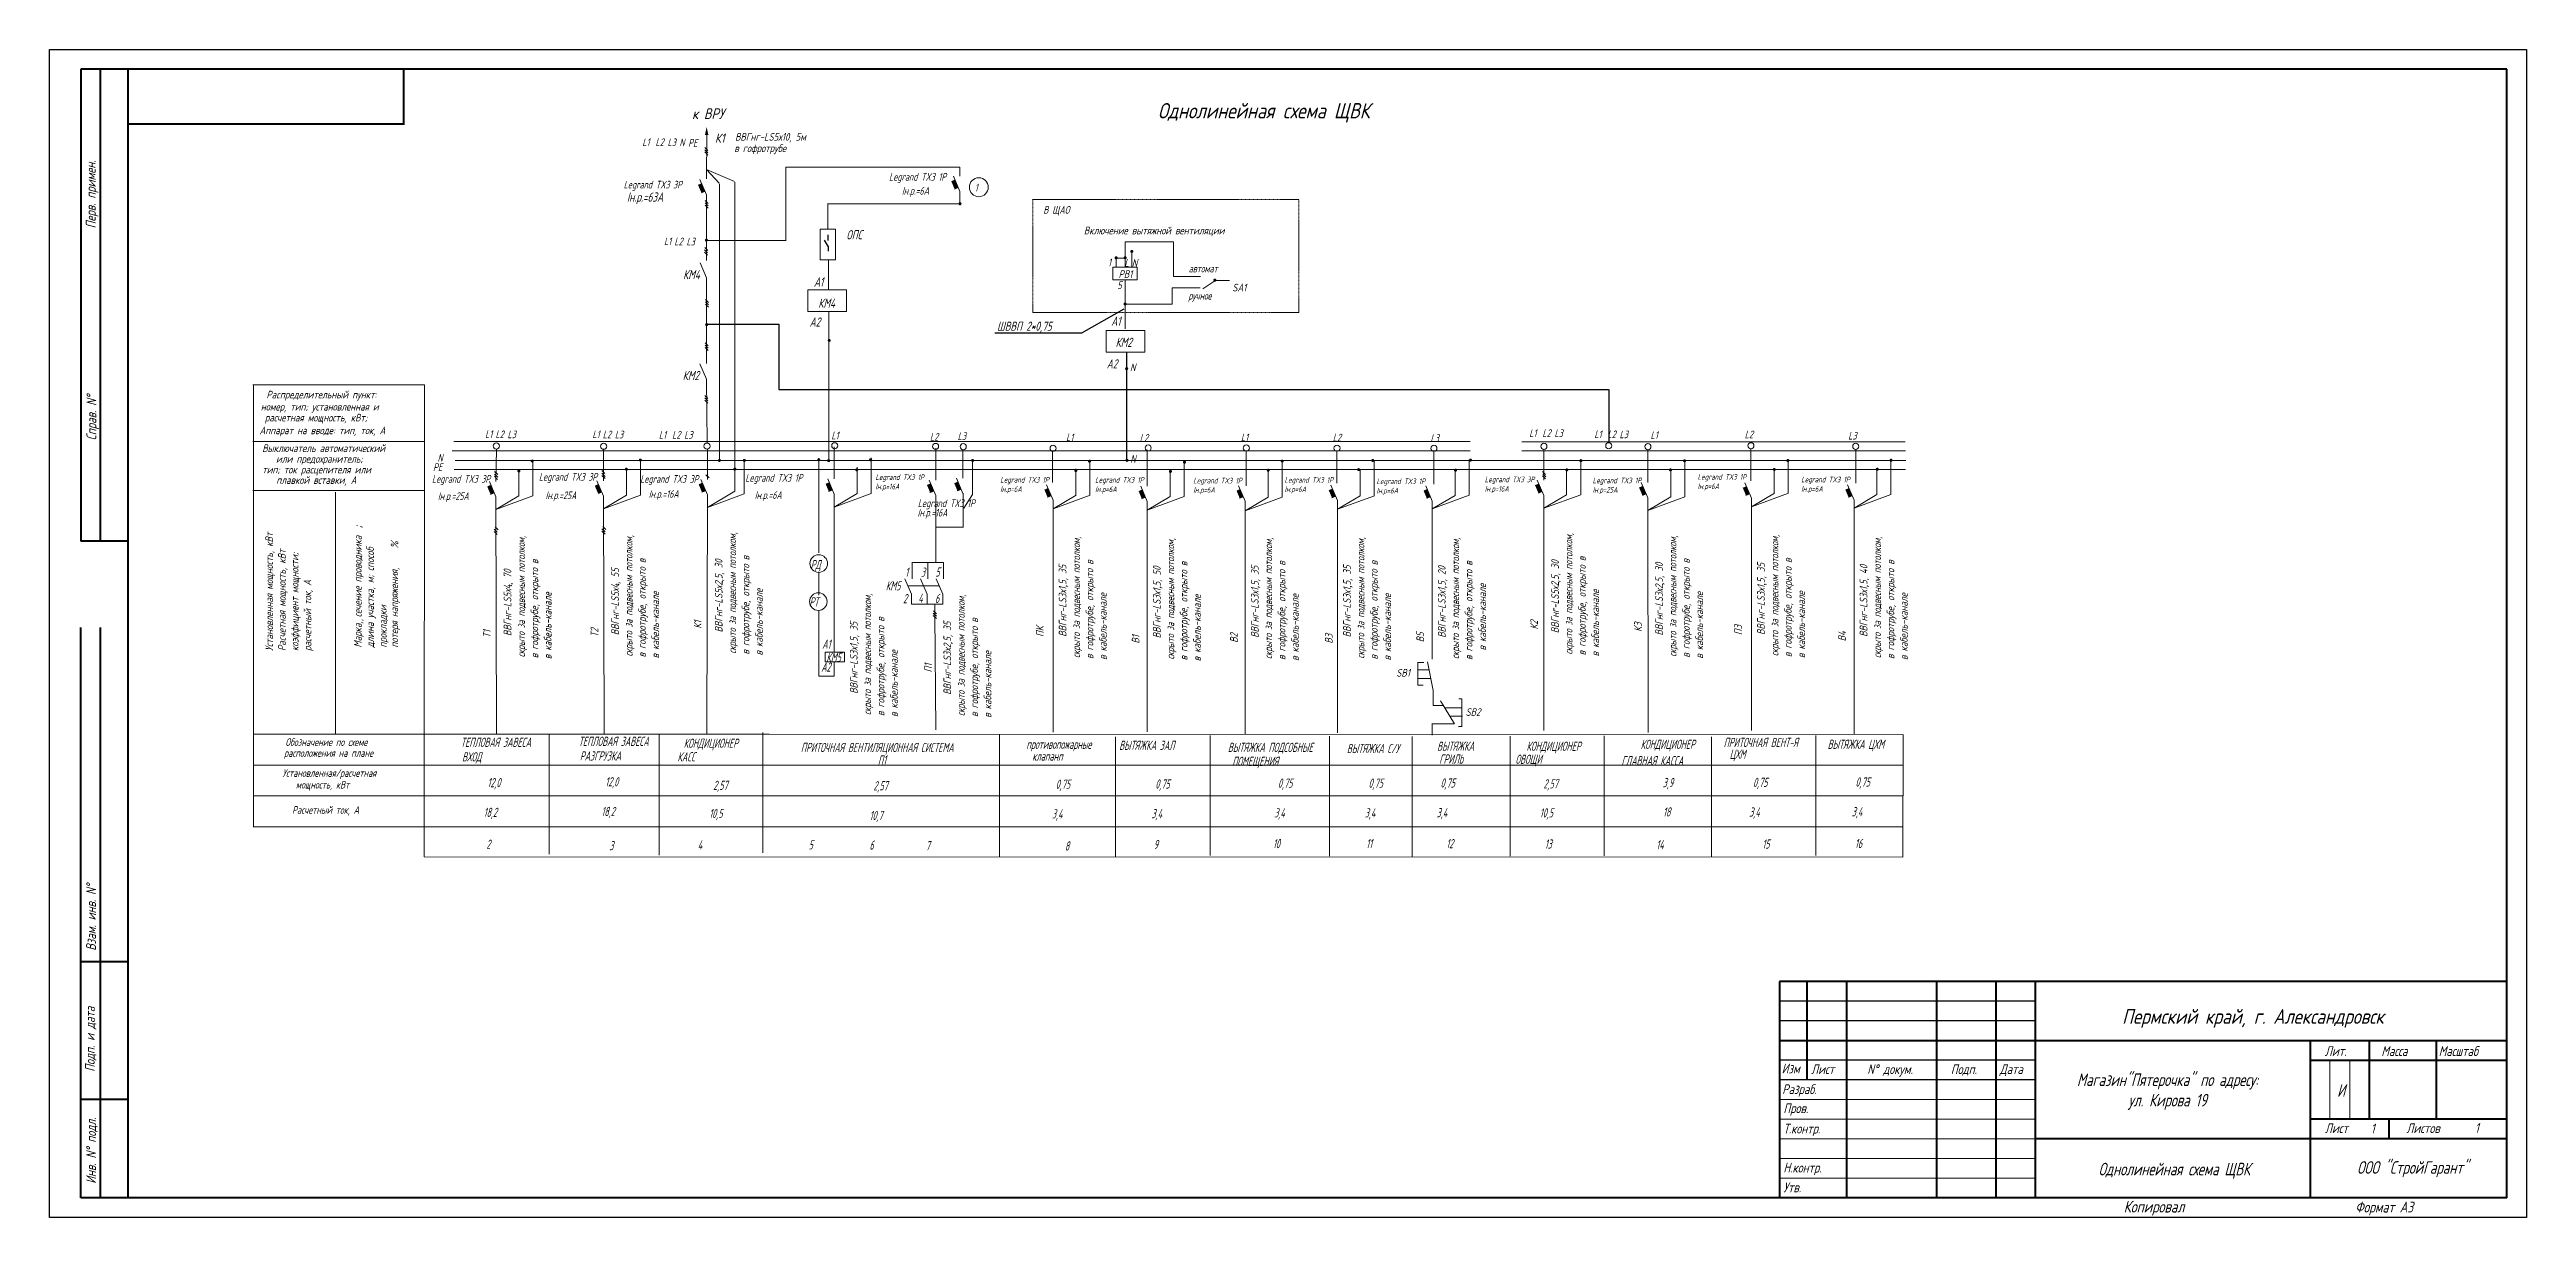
# Model space of a CAD drawing. Header units: millimetres. Extents: x 750 to 1911925374007, y 500 to 46276.
# Drawn here: x 90495 to 134707, y 510 to 21350 of the extents above; entities that cross this region are included whole.
import ezdxf
from ezdxf.enums import TextEntityAlignment as Align

# ---------------------------------------------------------------- set-up
doc = ezdxf.new("R2010")
doc.units = ezdxf.units.MM
doc.linetypes.add('HIDDEN2', pattern=[4.7625, 3.175, -1.5875])
for name, color, linetype in [('1', 7, 'Continuous'), ('KONTUR', 7, 'Continuous'), ('ST', 7, 'Continuous'), ('вова', 7, 'Continuous'), ('Проводки', 1, 'Continuous'), ('Электропроводки', 1, 'Continuous')]:
    doc.layers.add(name, color=color, linetype=linetype)
for name, color, linetype, lineweight in [('_Стены-существующие', 7, 'Continuous', 30), ('Основная', 7, 'Continuous', 40), ('Стены', 7, 'Continuous', 35), ('текст', 250, 'Continuous', 20), ('тонкая', 7, 'Continuous', 20)]:
    doc.layers.add(name, color=color, linetype=linetype, lineweight=lineweight)
doc.layers.add('SHTAMP_Ном_пера__98', color=7, linetype='Continuous', lineweight=25, true_color=0x1f1f1f)
doc.styles.add('ROMANS', font='romans.shx', dxfattribs={"width": 0.7, "oblique": 15, "height": 1})
doc.styles.add('стиль1', font='romans.shx', dxfattribs={"width": 0.75, "oblique": 15, "height": 3.5})

msp = doc.modelspace()

# ---------------------------------------------------------------- texts
at = {"color": 0, "lineweight": 20, "style": 'ROMANS', "oblique": 15}
for s, height, width, p in [('L1', 136.7, 0.7, (101075, 19629)), ('L2', 136.7, 0.7, (101310, 19629)), ('L3', 136.7, 0.7, (101525, 19626)), ('N', 137, 0.7, (101737, 19624)), ('РЕ', 136.7, 0.7, (101893, 19618)), ('L1', 136.7, 0.7, (101462, 17860)), ('L2', 136.7, 0.7, (101647, 17857)), ('L3', 136.7, 0.7, (101863, 17855)), ('L1', 136.7, 0.7, (98269, 14420)), ('L2', 136.7, 0.7, (98454, 14417)), ('L3', 136.7, 0.7, (98669, 14415)), ('L1', 136.7, 0.7, (100184, 14416)), ('L2', 136.7, 0.7, (100369, 14413)), ('L3', 136.7, 0.7, (100584, 14411)), ('L1', 136.7, 0.7, (101371, 14407)), ('L2', 136.7, 0.7, (101607, 14407)), ('L3', 136.7, 0.7, (101822, 14405)), ('L1', 136.7, 0.7, (104450, 14395)), ('L2', 136.7, 0.7, (106209, 14372)), ('L3', 136.7, 0.7, (106704, 14383)), ('L1', 136.7, 0.7, (108639, 14361)), ('L2', 136.7, 0.7, (109954, 14352)), ('L1', 136.7, 0.7, (111760, 14362)), ('L2', 136.7, 0.7, (113399, 14358)), ('L3', 136.7, 0.7, (115144, 14349)), ('L1', 136.7, 0.7, (116907, 14438)), ('L2', 136.7, 0.7, (117142, 14438)), ('L3', 136.7, 0.7, (117357, 14436)), ('L1', 136.7, 0.7, (118069, 14417)), ('L2', 136.7, 0.7, (118304, 14417)), ('L3', 136.7, 0.7, (118519, 14415)), ('L1', 136.7, 0.7, (119072, 14402)), ('L2', 136.7, 0.7, (120753, 14414)), ('L3', 136.7, 0.7, (122600, 14391)), ('РЕ', 136.7, 0.7, (97340, 13830)), ('N', 137, 0.7, (97420, 13995)), ('РД', 164.1, 0.6, (104078, 12078)), ('1', 164, 0.6, (105768, 11942)), ('3', 164, 0.6, (106048, 11942)), ('5', 164, 0.6, (106308, 11946)), ('РТ', 164.1, 0.6, (104057, 11413)), ('КМ5', 164.1, 0.6, (105421, 11699)), ('2', 164, 0.6, (105730, 11470)), ('4', 164, 0.6, (106000, 11480)), ('6', 164, 0.6, (106299, 11475)), ('А1', 164.1, 0.6, (104287, 10658)), ('А2', 164.1, 0.6, (104269, 10249)), ('КМ5', 164.1, 0.6, (104359, 10423)), ('Обозначение по схеме', 136.75, 0.7, (94705, 8924)), ('ТЕПЛОВАЯ ЗАВЕСА', 164.09, 0.6, (97836, 8907)), ('ТЕПЛОВАЯ ЗАВЕСА', 164.09, 0.6, (99938, 8924)), ('КОНДИЦИОНЕР ', 164.09, 0.6, (101814, 8890)), ('ПРИТОЧНАЯ ВЕНТИЛЯЦИОННАЯ СИСТЕМА', 164.09, 0.6, (103905, 8814)), ('противопожарные', 164.09, 0.6, (107930, 8871)), ('ВЫТЯЖКА ЗАЛ', 164.09, 0.6, (109587, 8853)), ('ВЫТЯЖКА ПОДСОБНЫЕ', 164.09, 0.6, (111528, 8816)), ('ВЫТЯЖКА С/У', 164.09, 0.6, (113651, 8796)), ('ВЫТЯЖКА ', 164.1, 0.6, (115262, 8837)), ('КОНДИЦИОНЕР ', 164.09, 0.6, (116857, 8836)), ('КОНДИЦИОНЕР ', 164.09, 0.6, (118895, 8871)), ('ПРИТОЧНАЯ ВЕНТ-Я', 164.09, 0.6, (120377, 8904)), ('ЦХМ', 164.1, 0.6, (120483, 8693)), ('ВЫТЯЖКА ЦХМ ', 164.09, 0.6, (122233, 8871)), ('Установленная/расчетная', 136.75, 0.7, (94651, 8372)), ('расположения на плане', 136.75, 0.7, (94680, 8729)), ('ВХОД', 164.1, 0.6, (97858, 8647)), ('РАЗГРУЗКА', 164.1, 0.6, (99960, 8663)), ('КАСС', 164.1, 0.6, (101703, 8648)), ('П1', 164.1, 0.6, (105281, 8591)), ('клапанп', 164.1, 0.6, (108035, 8660)), ('ПОМЕЩЕНИЯ', 164.1, 0.6, (111605, 8567)), ('ГРИЛЬ', 164.1, 0.6, (115300, 8608)), ('ОВОЩИ', 164.1, 0.6, (116661, 8604)), ('ГЛАВНАЯ КАССА', 164.09, 0.6, (118552, 8578)), (' мощность, кВт', 136.75, 0.7, (94823, 8163)), ('12,0', 164.1, 0.6, (98311, 8187)), ('12,0', 164.1, 0.6, (100414, 8203)), ('2,57', 164.1, 0.6, (102341, 8138)), ('2,57', 164.1, 0.6, (105199, 8131)), ('0,75', 164.1, 0.6, (108454, 8159)), ('0,75', 164.1, 0.6, (110232, 8163)), ('0,75', 164.1, 0.6, (112422, 8177)), ('0,75', 164.1, 0.6, (114038, 8177)), ('0,75', 164.1, 0.6, (115323, 8181)), ('2,57', 164.1, 0.6, (117161, 8166)), ('3,9', 164.1, 0.6, (119289, 8187)), ('0,75', 164.1, 0.6, (120902, 8192)), ('0,75', 164.1, 0.6, (122731, 8198)), ('Расчетный ток, А', 136.75, 0.7, (94824, 7713)), ('18,2', 164.1, 0.6, (98242, 7657)), ('18,2', 164.1, 0.6, (100345, 7673)), ('10,5', 164.1, 0.6, (102270, 7637)), ('10,7', 164.1, 0.6, (105131, 7601)), ('3,4', 164.1, 0.6, (108386, 7629)), ('3,4', 164.1, 0.6, (110163, 7633)), ('3,4', 164.1, 0.6, (112354, 7647)), ('3,4', 164.1, 0.6, (113970, 7647)), ('3,4', 164.1, 0.6, (115254, 7651)), ('10,5', 164.1, 0.6, (117094, 7648)), ('18', 164.1, 0.6, (119295, 7664)), ('3,4', 164.1, 0.6, (120833, 7662)), ('3,4', 164.1, 0.6, (122663, 7668)), ('2', 164, 0.6, (98291, 7088)), ('3', 164, 0.6, (100486, 7063)), ('4', 164, 0.6, (102064, 7076)), ('5', 164, 0.6, (104043, 7076)), ('6', 164, 0.6, (105130, 7073)), ('7', 164, 0.6, (106135, 7063)), ('8', 164, 0.6, (108616, 7056)), ('9', 164, 0.6, (110203, 7084)), ('10', 164.1, 0.6, (112332, 7099)), ('11', 164.1, 0.6, (113996, 7099)), ('12', 164.1, 0.6, (115425, 7099)), ('13', 164.1, 0.6, (117183, 7091)), ('14', 164.1, 0.6, (119174, 7080)), ('15', 164.1, 0.6, (121066, 7091)), ('16', 164.1, 0.6, (122720, 7102))]:
    msp.add_text(s, height=height, dxfattribs=dict(at, width=width)).set_placement(p)
at = {"color": 0, "lineweight": 20, "style": 'ROMANS', "oblique": 15, "width": 0.6}
for s, height, p in [('Legrand TX3 1P', 136.75, (105479, 19079)), ('Legrand TX3 3P', 136.75, (100742, 18939)), ('Iн.р.=6А', 136.7, (105709, 18829)), ('1', 137, (107010, 18886)), ('автомат', 136.7, (110828, 17441)), ('ручное', 136.7, (110822, 16957)), ('Legrand TX3 3P', 136.75, (97320, 13689)), ('Legrand TX3 3P', 136.75, (99229, 13725)), ('Legrand TX3 3P', 136.75, (101037, 13687)), ('Legrand TX3 1P', 136.75, (102914, 13708)), ('Iн.р.=25А', 136.7, (97426, 13382)), ('Iн.р.=25А', 136.7, (99347, 13396)), ('Iн.р.=16А', 136.7, (101190, 13420)), ('Iн.р.=6А', 136.7, (103082, 13400)), ('Legrand TX3 1P', 136.75, (105992, 13255)), ('Iн.р.=16А', 136.7, (105989, 13086))]:
    msp.add_text(s, height=height, dxfattribs=at).set_placement(p, align=Align.MIDDLE_LEFT)
at = {"color": 0, "linetype": 'ByBlock', "lineweight": 25, "style": 'ROMANS', "oblique": 15, "width": 0.8}
msp.add_text('Пермский край, г. Александровск', height=263.29, dxfattribs=at).set_placement((127490, 3965))
at = {"layer": '1', "color": 0, "lineweight": 20, "style": 'ROMANS', "oblique": 15}
for s, height, width, p in [('Однолинейная cхема ЩВК', 273.49, 0.8, (110279, 20122)), ('к ВРУ', 191.4, 0.8, (101964, 20110)), ('К1', 164.1, 0.8, (102372, 19686)), ('в гофротрубе', 136.75, 0.8, (102716, 19520)), ('ВВГнг-LS5х10, 5м', 136.75, 0.8, (102731, 19724)), ('В ЩАО', 136.7, 0.74, (108232, 18421)), ('Включение вытяжной вентиляции', 136.75, 0.8, (108957, 18052)), ('1', 137, 0.8, (109386, 17483)), ('РВ1', 136.7, 0.8, (109576, 17275)), ('L', 137, 0.8, (109680, 17477)), ('N', 137, 0.8, (109812, 17474)), ('5', 137, 0.8, (109551, 17076)), ('SA1', 136.7, 0.8, (111608, 17034)), ('N', 137, 0.8, (109780, 15611)), ('Раcпределительный пункт:', 136.75, 0.8, (94365, 15124)), ('Аппарат на вводе: тип, ток, А', 136.75, 0.8, (94243, 14486)), ('номер, тип; установленная и', 136.75, 0.8, (94266, 14908)), ('расчетная мощность, кВт;', 136.75, 0.8, (94337, 14713)), ('Выключатель автоматический', 136.75, 0.8, (94291, 14168)), ('тип; ток расцепителя или', 136.75, 0.8, (94291, 13786)), ('или предохранитель;', 136.75, 0.8, (94537, 13977)), ('плавкой вставки, А', 136.75, 0.8, (94542, 13600)), ('N', 137, 0.8, (109785, 13976)), ('SB1', 136.7, 0.8, (114534, 10159)), ('SB2', 136.7, 0.8, (115771, 9460))]:
    msp.add_text(s, height=height, dxfattribs=dict(at, width=width)).set_placement(p)
for s, height, width, p in [(';', 164, 0.8, (96074, 12805)), ('Установленная мощность, кВт', 136.75, 0.8, (94484, 10617)), ('Раcчетная мощность, кВт', 136.75, 0.8, (94711, 10617)), ('коэффициент мощности;', 136.75, 0.8, (94939, 10617)), ('Марка, сечение проводника ', 136.75, 0.8, (96065, 10678)), ('длина участка, м; способ', 136.75, 0.8, (96285, 10678)), ('%', 137, 0.8, (96722, 12447)), ('скрыто за подвесным потолком,', 136.75, 0.74, (98980, 10506)), ('скрыто за подвесным потолком,', 136.75, 0.74, (100901, 10520)), ('скрыто за подвесным потолком,', 136.75, 0.74, (102749, 10571)), ('скрыто за подвесным потолком,', 136.75, 0.74, (108888, 10493)), ('скрыто за подвесным потолком,', 136.75, 0.74, (110570, 10466)), ('скрыто за подвесным потолком,', 136.75, 0.74, (112318, 10475)), ('скрыто за подвесным потолком,', 136.75, 0.74, (113964, 10483)), ('скрыто за подвесным потолком,', 136.75, 0.74, (115656, 10475)), ('скрыто за подвесным потолком,', 136.75, 0.74, (117678, 10556)), ('скрыто за подвесным потолком,', 136.75, 0.74, (119535, 10515)), ('скрыто за подвесным потолком,', 136.75, 0.74, (121354, 10526)), ('скрыто за подвесным потолком,', 136.75, 0.74, (123185, 10492)), ('потеря напряжения,', 136.75, 0.8, (96716, 10678)), ('ВВГнг-LS5х4, 70', 136.75, 0.8, (98738, 10884)), ('в гофротрубе, открыто в ', 136.75, 0.8, (99218, 10488)), ('ВВГнг-LS5х4, 55', 136.75, 0.8, (100659, 10898)), ('в гофротрубе, открыто в ', 136.75, 0.8, (101138, 10503)), ('ВВГнг-LS5х2,5, 30', 136.75, 0.8, (102507, 10949)), ('в гофротрубе, открыто в ', 136.75, 0.8, (102986, 10554)), ('ВВГнг-LS3х1,5, 35', 136.75, 0.8, (108646, 10871)), ('в гофротрубе, открыто в ', 136.75, 0.8, (109126, 10475)), ('ВВГнг-LS3х1,5, 50', 136.75, 0.8, (110328, 10844)), ('в гофротрубе, открыто в ', 136.75, 0.8, (110807, 10449)), ('ВВГнг-LS3х1,5, 35', 136.75, 0.8, (112076, 10853)), ('в гофротрубе, открыто в ', 136.75, 0.8, (112555, 10457)), ('ВВГнг-LS3х1,5, 35', 136.75, 0.8, (113722, 10861)), ('в гофротрубе, открыто в ', 136.75, 0.8, (114201, 10465)), ('ВВГнг-LS3х1,5, 20', 136.75, 0.8, (115414, 10853)), ('в гофротрубе, открыто в ', 136.75, 0.8, (115894, 10457)), ('ВВГнг-LS5х2,5, 30', 136.75, 0.8, (117436, 10934)), ('в гофротрубе, открыто в ', 136.75, 0.8, (117916, 10539)), ('ВВГнг-LS3х2,5, 30', 136.75, 0.8, (119293, 10893)), ('в гофротрубе, открыто в ', 136.75, 0.8, (119772, 10498)), ('ВВГнг-LS3х1,5, 35', 136.75, 0.8, (121112, 10904)), ('в гофротрубе, открыто в ', 136.75, 0.8, (121591, 10508)), ('ВВГнг-LS3х1,5, 40', 136.75, 0.8, (122943, 10870)), ('в гофротрубе, открыто в ', 136.75, 0.8, (123423, 10475)), ('расчетный ток, А', 136.75, 0.8, (95167, 10617)), ('в кабель-канале', 136.75, 0.8, (99455, 10471)), ('в кабель-канале', 136.75, 0.8, (101376, 10485)), ('в кабель-канале', 136.75, 0.8, (103224, 10537)), ('скрыто за подвесным потолком,', 136.75, 0.74, (105160, 9475)), ('скрыто за подвесным потолком,', 136.75, 0.74, (106830, 9458)), ('в кабель-канале', 136.75, 0.8, (109364, 10458)), ('в кабель-канале', 136.75, 0.8, (111045, 10432)), ('в кабель-канале', 136.75, 0.8, (112793, 10440)), ('в кабель-канале', 136.75, 0.8, (114439, 10448)), ('в кабель-канале', 136.75, 0.8, (116136, 10627)), ('в кабель-канале', 136.75, 0.8, (118153, 10521)), ('в кабель-канале', 136.75, 0.8, (120010, 10480)), ('в кабель-канале', 136.75, 0.8, (121829, 10491)), ('в кабель-канале', 136.75, 0.8, (123661, 10457)), (',', 137, 0.8, (96071, 11153)), ('прокладки', 136.7, 0.8, (96513, 10678)), ('К1', 136.7, 0.8, (102131, 11016)), ('ВВГнг-LS3х1,5, 35', 136.75, 0.8, (104918, 9853)), ('в гофротрубе, открыто в ', 136.75, 0.8, (105397, 9457)), ('ВВГнг-LS3х2,5, 35', 136.75, 0.8, (106588, 9836)), ('в гофротрубе, открыто в ', 136.75, 0.8, (107068, 9441)), ('ПК', 136.7, 0.8, (108239, 10869)), ('К2', 136.7, 0.8, (117061, 11001)), ('К3', 136.7, 0.8, (118917, 10960)), ('П3', 136.7, 0.8, (120705, 10902)), ('Т1', 136.7, 0.8, (98368, 10854)), ('Т2', 136.7, 0.8, (100289, 10868)), ('в кабель-канале', 136.75, 0.8, (105635, 9440)), ('в кабель-канале', 136.75, 0.8, (107305, 9424)), ('В1', 136.7, 0.8, (109950, 10749)), ('В2', 136.7, 0.8, (111704, 10764)), ('В3', 136.7, 0.8, (113397, 10749)), ('В5', 136.7, 0.8, (115030, 10773)), ('В4', 136.7, 0.8, (122559, 10790)), ('П1', 136.7, 0.8, (106245, 10236))]:
    msp.add_text(s, height=height, rotation=90, dxfattribs=dict(at, width=width)).set_placement(p)
at = {"layer": 'SHTAMP_Ном_пера__98', "color": 0, "linetype": 'ByBlock', "lineweight": 25, "char_height": 225, "attachment_point": 5, "line_spacing_factor": 0.971274, "style": 'ROMANS'}
for s, insert, width in [('Магазин"Пятерочка" по адресу: ул. Кирова 19', (128300, 2754), 3873.2), ('И', (131399, 2777), 3689.6), ('Однолинейная схема ЩВК', (128421, 1342), 3689.6), ('ООО "СтройГарант"', (132674, 1371), 3689.6)]:
    msp.add_mtext(s, dxfattribs=dict(at, insert=insert, width=width))
at = {"layer": 'вова', "color": 0, "lineweight": 20, "style": 'ROMANS', "oblique": 15, "width": 0.7}
for s, height, p in [('Iн.р.=63А', 164.1, (100802, 18718)), ('ОПС', 164.1, (104719, 18045)), ('КМ4', 164.1, (101803, 17334)), ('А1', 164.1, (104138, 17202)), ('КМ4', 164.1, (104216, 16824)), ('А2', 164.1, (104061, 16488)), ('ШВВП 2*0,75', 164.09, (107406, 16413)), ('А1', 164.1, (109445, 16504)), ('КМ2', 164.1, (109523, 16126)), ('КМ2', 164.1, (101796, 15533)), ('А2', 164.1, (109365, 15741))]:
    msp.add_text(s, height=height, dxfattribs=at).set_placement(p, align=Align.MIDDLE_LEFT)
at = {"layer": 'Стены', "color": 0, "linetype": 'ByBlock', "lineweight": 25, "char_height": 100, "width": 1391.5, "attachment_point": 1, "style": 'ROMANS'}
for s, insert in [('Legrand TX3 1P\\PIн.р=16А', (105236, 13769)), ('Legrand TX3 1P\\PIн.р=6А', (107464, 13723)), ('Legrand TX3 1P\\PIн.р=6А', (109158, 13721)), ('Legrand TX3 1P\\PIн.р=6А', (110909, 13708)), ('Legrand TX3 1P\\PIн.р=6А', (112539, 13720)), ('Legrand TX3 3P\\PIн.р=16А', (116113, 13729)), ('Legrand TX3 1P\\PIн.р=25А', (118039, 13711)), ('Legrand TX3 1P\\PIн.р=6А', (119912, 13774)), ('Legrand TX3 1P\\PIн.р=6А', (121761, 13727)), ('Legrand TX3 1P\\PIн.р=6А', (114180, 13696))]:
    msp.add_mtext(s, dxfattribs=dict(at, insert=insert))
at = {"layer": 'текст', "color": 0, "style": 'стиль1', "oblique": 15, "width": 0.75}
for s, p in [('Перв. примен.', (91319, 18158)), ('Справ. N%%d', (91330, 14377)), ('Взам. инв. N%%d', (91324, 5269)), ('Подп. и дата', (91303, 3109)), ('Инв. N%%d подл.', (91324, 1111))]:
    msp.add_text(s, height=175.42, rotation=90, dxfattribs=at).set_placement(p)
for s, height, p in [('Лит.', 175.4, (131109, 3391)), ('Масса', 175.4, (132117, 3391)), ('Масштаб', 175.4, (133141, 3391)), ('Изм', 175.4, (121413, 3079)), ('Лист', 175.4, (121938, 3068)), ('N%%d докум. ', 175.42, (122940, 3068)), ('Подп.', 175.4, (124432, 3068)), ('Дата', 175.4, (125305, 3068)), ('Разраб.', 175.4, (121422, 2711)), ('Пров.', 175.4, (121443, 2371)), ('Т.контр.', 175.4, (121443, 2007)), ('Лист', 175.4, (131109, 2015)), ('1', 175, (131929, 2010)), ('Листов', 175.4, (132563, 2015)), ('1', 175, (133788, 2020)), ('Н.контр.', 175.4, (121443, 1311)), ('Утв.', 175.4, (121443, 959)), ('Копировал', 210.5, (127517, 598)), ('Формат А3', 193, (131652, 598))]:
    msp.add_text(s, height=height, dxfattribs=at).set_placement(p)

# ---------------------------------------------------------------- hatches: boundary and pattern name
at = {"layer": 'Проводки', "lineweight": 20, "ltscale": 0.5}
h = msp.add_hatch(color=0, dxfattribs=at)
h.paths.add_polyline_path([(102224, 19972), (102224, 19828), (102254, 19828)])
h.paths.add_polyline_path([(102224, 19972), (102195, 19828), (102224, 19828)])

# ---------------------------------------------------------------- linework, layer by layer
at = {"color": 0, "lineweight": 20}
for p, q in [((102221, 19208), (102448, 18965)), ((109813, 17467), (109813, 17749)), ((98871, 13384), (98871, 13852)), ((99121, 13384), (99121, 14016)), ((100792, 13398), (100792, 13866)), ((101042, 13398), (101042, 14030)), ((102726, 13468), (102726, 13863)), ((102896, 13423), (102896, 14019)), ((104912, 13430), (104912, 13898)), ((105162, 13430), (105162, 14062)), ((106971, 13411), (106971, 14042)), ((108812, 13399), (108812, 13867)), ((109062, 13400), (109062, 14031)), ((110498, 13374), (110498, 13842)), ((110748, 13374), (110748, 14006)), ((112246, 13360), (112246, 13828)), ((112496, 13361), (112496, 13992)), ((113888, 13389), (113888, 13857)), ((114138, 13389), (114138, 14021)), ((115585, 13395), (115585, 13863)), ((115835, 13396), (115835, 14028)), ((117575, 13407), (117575, 13875)), ((117825, 13407), (117825, 14039)), ((119432, 13366), (119432, 13834)), ((119682, 13366), (119682, 13998)), ((121278, 13432), (121278, 13854)), ((121528, 13432), (121528, 14003)), ((123114, 13413), (123114, 13881)), ((123364, 13413), (123364, 14045)), ((98462, 13141), (98871, 13384)), ((100383, 13155), (100792, 13398)), ((102237, 13179), (102726, 13468)), ((104503, 13187), (104912, 13430)), ((108408, 13156), (108817, 13399)), ((110089, 13130), (110498, 13374)), ((111837, 13117), (112246, 13360)), ((113483, 13146), (113892, 13389)), ((115176, 13152), (115585, 13395)), ((117166, 13164), (117575, 13407)), ((119023, 13123), (119432, 13366)), ((120873, 13189), (121282, 13432)), ((122705, 13169), (123114, 13413)), ((94133, 9135), (97221, 9135)), ((97221, 9135), (103342, 9133)), ((98644, 9132), (123579, 9128)), ((99415, 9136), (99415, 6994)), ((101374, 9119), (101374, 6976)), ((103225, 9161), (103225, 7019)), ((107451, 9124), (107449, 6943)), ((109524, 9085), (109524, 6943)), ((111211, 9111), (111211, 6969)), ((113340, 9097), (113340, 6955)), ((114820, 9091), (114820, 6948)), ((116566, 9098), (116566, 6956)), ((118244, 9102), (118244, 6960)), ((120161, 9084), (120161, 6941)), ((122024, 9108), (122024, 6966)), ((123579, 9124), (123574, 6940)), ((94133, 8578), (97270, 8578)), ((97269, 8578), (103533, 8578)), ((99388, 8578), (123579, 8578)), ((94133, 8035), (97277, 8035)), ((97260, 8035), (103446, 8035)), ((99354, 8035), (123579, 8035)), ((94132, 7478), (97284, 7478)), ((96620, 7478), (103585, 7478)), ((101203, 7478), (123579, 7478)), ((97180, 6946), (123574, 6940))]:
    msp.add_line(p, q, dxfattribs=at)
at = {"color": 0, "lineweight": 20, "ltscale": 0.5}
msp.add_line((102452, 18956), (102453, 14019), dxfattribs=at)
for p, q in [((104398, 17830), (104330, 17948)), ((104396, 17944), (104396, 18043)), ((104398, 17754), (104398, 17830))]:
    msp.add_line(p, q)
at = {"color": 0}
for p, q in [((125936, 4369), (121375, 4369)), ((125936, 4018), (121375, 4018)), ((125936, 3317), (121375, 3317)), ((125936, 2966), (121375, 2966)), ((130848, 861), (130848, 861))]:
    msp.add_line(p, q, dxfattribs=at)
at = {"layer": '1', "color": 0, "lineweight": 20}
for p, q in [((102221, 19208), (102722, 18994)), ((106746, 18816), (106628, 19089)), ((106746, 19089), (106746, 19249)), ((102726, 18982), (102726, 13862)), ((106716, 18887), (106650, 18859)), ((106746, 18600), (106746, 18816)), ((102187, 17776), (102242, 17721)), ((102187, 17735), (102242, 17680)), ((102192, 17817), (102246, 17762)), ((109694, 17467), (109694, 17636)), ((111295, 17225), (111082, 17082)), ((94122, 15367), (97185, 15367)), ((94133, 7478), (94134, 15367)), ((97185, 15367), (97180, 6946)), ((94122, 14355), (97185, 14355)), ((97683, 14191), (115854, 14190)), ((97714, 14355), (115854, 14354)), ((98462, 13642), (98470, 14221)), ((100383, 13656), (100383, 14217)), ((102237, 13680), (102237, 14219)), ((104503, 13688), (104503, 14259)), ((106312, 13668), (106312, 14239)), ((106799, 13700), (106799, 14210)), ((108396, 13622), (108396, 14193)), ((110089, 13559), (110089, 14206)), ((111856, 13627), (111856, 14198)), ((113471, 13611), (113471, 14183)), ((115206, 13593), (115206, 14164)), ((116773, 14190), (123626, 14189)), ((116775, 14353), (123620, 14351)), ((117166, 13665), (117166, 14215)), ((119023, 13624), (119025, 14210)), ((120861, 13654), (120861, 14226)), ((122735, 13610), (122736, 14215)), ((97716, 13854), (103481, 13854)), ((97733, 14018), (103385, 14019)), ((98435, 13735), (98490, 13680)), ((98439, 13820), (98494, 13765)), ((98439, 13774), (98494, 13719)), ((98866, 13854), (123623, 13854)), ((100352, 13837), (100407, 13783)), ((100355, 13789), (100410, 13734)), ((100355, 13749), (100410, 13695)), ((100928, 14019), (123627, 14019)), ((102212, 13763), (102267, 13708)), ((111854, 13567), (111854, 14138)), ((117142, 13741), (117197, 13687)), ((117143, 13822), (117198, 13767)), ((117147, 13780), (117201, 13725)), ((94122, 13480), (97185, 13480)), ((95599, 13451), (95601, 9137)), ((98462, 13369), (98345, 13641)), ((98432, 13439), (98367, 13412)), ((98462, 13141), (99121, 13384)), ((98473, 9140), (98462, 13369)), ((100383, 13383), (100265, 13656)), ((100353, 13453), (100287, 13426)), ((100383, 13155), (101042, 13398)), ((100392, 9132), (100383, 13383)), ((102237, 13407), (102120, 13680)), ((102207, 13478), (102141, 13450)), ((102228, 9132), (102237, 13407)), ((102237, 13179), (102896, 13423)), ((104503, 13415), (104385, 13687)), ((104467, 13491), (104401, 13464)), ((104503, 13187), (105162, 13430)), ((104503, 10594), (104503, 13414)), ((106312, 13395), (106194, 13668)), ((106275, 13472), (106210, 13444)), ((106317, 12192), (106314, 13400)), ((106799, 13427), (106681, 13700)), ((106763, 13504), (106697, 13476)), ((106804, 12828), (106801, 13432)), ((106813, 13167), (106971, 13411)), ((108408, 13312), (108291, 13585)), ((108372, 13389), (108306, 13361)), ((108408, 13156), (109067, 13400)), ((108408, 9167), (108408, 13311)), ((110090, 13286), (109972, 13558)), ((110053, 13362), (109988, 13335)), ((110089, 13130), (110748, 13374)), ((110089, 9175), (110089, 13285)), ((111838, 13294), (111720, 13567)), ((111801, 13371), (111736, 13343)), ((111837, 13117), (112496, 13361)), ((111837, 9142), (111837, 13293)), ((113484, 13302), (113366, 13575)), ((113447, 13379), (113382, 13351)), ((113483, 13146), (114142, 13389)), ((113483, 9157), (113483, 13301)), ((115176, 13294), (115059, 13567)), ((115140, 13371), (115074, 13343)), ((115176, 13152), (115835, 13396)), ((115176, 10474), (115176, 13293)), ((117166, 13392), (117049, 13664)), ((117136, 13462), (117071, 13435)), ((117166, 13164), (117825, 13407)), ((117170, 9201), (117166, 13391)), ((119023, 13351), (118906, 13624)), ((118993, 13421), (118927, 13394)), ((119023, 13123), (119682, 13366)), ((119027, 9161), (119023, 13350)), ((120874, 13345), (120756, 13618)), ((120837, 13422), (120772, 13394)), ((120873, 13189), (121532, 13432)), ((120873, 9200), (120873, 13344)), ((122705, 13311), (122587, 13584)), ((122669, 13388), (122603, 13361)), ((122705, 13169), (123364, 13413)), ((122705, 10491), (122705, 13311)), ((98449, 12834), (98503, 12780)), ((100372, 12840), (100427, 12785)), ((98432, 12793), (98487, 12739)), ((98432, 12752), (98487, 12698)), ((100356, 12799), (100411, 12744)), ((100356, 12758), (100411, 12703)), ((105880, 11634), (105762, 11907)), ((106160, 11634), (106042, 11906)), ((106439, 11634), (106321, 11906)), ((106269, 11292), (106324, 11237)), ((106269, 11251), (106324, 11196)), ((106273, 11333), (106328, 11278)), ((106316, 9211), (106299, 11269))]:
    msp.add_line(p, q, dxfattribs=at)
at = {"layer": '1', "color": 0, "lineweight": 20, "const_width": 27.3}
for points in [[(106732, 18599, 1), (106760, 18599, 1)], [(102206, 17950, 1), (102233, 17950, 1)], [(109799, 17748, 1), (109826, 17748, 1)], [(109520, 17633, 1), (109547, 17633, 1)], [(109681, 17634, 1), (109708, 17634, 1)], [(111282, 17235, 1), (111309, 17235, 1)], [(109679, 16810, 1), (109707, 16810, 1)], [(102211, 16442, 1), (102238, 16442, 1)], [(104399, 16160, 1), (104426, 16160, 1)], [(109707, 15654, 1), (109735, 15654, 1)], [(98859, 13830, 1), (98886, 13830, 1)], [(99097, 14008, 1), (99124, 14008, 1)], [(100778, 13861, 1), (100805, 13861, 1)], [(101028, 14025, 1), (101055, 14025, 1)], [(102439, 14019, 1), (102466, 14019, 1)], [(102713, 13863, 1), (102740, 13863, 1)], [(102882, 14019, 1), (102910, 14019, 1)], [(104211, 14029, 1), (104238, 14029, 1)], [(104389, 14015, 1), (104416, 14015, 1)], [(104889, 13851, 1), (104916, 13851, 1)], [(105138, 14030, 1), (105165, 14030, 1)], [(106958, 14018, 1), (106985, 14018, 1)], [(108800, 13839, 1), (108828, 13839, 1)], [(109045, 14004, 1), (109072, 14004, 1)], [(109712, 14020, 1), (109740, 14020, 1)], [(110489, 13822, 1), (110516, 13822, 1)], [(110739, 13986, 1), (110766, 13986, 1)], [(112235, 13843, 1), (112262, 13843, 1)], [(112485, 14007, 1), (112512, 14007, 1)], [(113850, 13854, 1), (113877, 13854, 1)], [(114100, 14018, 1), (114127, 14018, 1)], [(115577, 13845, 1), (115605, 13845, 1)], [(115844, 14024, 1), (115871, 14024, 1)], [(117565, 13848, 1), (117592, 13848, 1)], [(117815, 14012, 1), (117842, 14012, 1)], [(119415, 13848, 1), (119442, 13848, 1)], [(119665, 14012, 1), (119692, 14012, 1)], [(121268, 13857, 1), (121295, 13857, 1)], [(121510, 14016, 1), (121538, 14016, 1)], [(123106, 13862, 1), (123134, 13862, 1)], [(123352, 14021, 1), (123379, 14021, 1)]]:
    msp.add_lwpolyline(points, format="xyb", close=True, dxfattribs=at)
at = {"layer": '1', "color": 0, "lineweight": 20}
for centre in [(98471, 14276), (100386, 14272), (102231, 14273), (104511, 14280), (106310, 14268), (106803, 14264), (108408, 14236), (110105, 14242), (111857, 14240), (113476, 14237), (115205, 14234), (117169, 14270), (118327, 14279), (119025, 14265), (120864, 14280), (122736, 14270)]:
    msp.add_circle(centre, 54.7, dxfattribs=at)
for p in [(98735, 11791), (100656, 11805), (102504, 11856), (108644, 11777), (110325, 11751), (112073, 11759), (113719, 11767), (115412, 11760), (117433, 11841), (119290, 11800), (121109, 11810), (122941, 11777), (106597, 10758)]:
    msp.add_point(p, dxfattribs=at)
for points in [[(106656, 19029), (106656, 19029), (106590, 19001), (106716, 18887)], [(106716, 18887), (106716, 18887), (106656, 19029)], [(106590, 19001), (106650, 18859), (106716, 18887)], [(98372, 13581), (98372, 13581), (98307, 13554), (98432, 13439)], [(98307, 13554), (98367, 13412), (98432, 13439)], [(98432, 13439), (98432, 13439), (98372, 13581)], [(100293, 13595), (100293, 13595), (100227, 13568), (100353, 13453)], [(100227, 13568), (100287, 13426), (100353, 13453)], [(100353, 13453), (100353, 13453), (100293, 13595)], [(102147, 13620), (102147, 13620), (102081, 13592), (102207, 13478)], [(102081, 13592), (102141, 13450), (102207, 13478)], [(102207, 13478), (102207, 13478), (102147, 13620)], [(104413, 13627), (104413, 13627), (104347, 13600), (104473, 13485)], [(104347, 13600), (104407, 13458), (104473, 13485)], [(104473, 13485), (104473, 13485), (104413, 13627)], [(106222, 13608), (106222, 13608), (106156, 13580), (106282, 13465)], [(106156, 13580), (106216, 13438), (106282, 13465)], [(106282, 13465), (106282, 13465), (106222, 13608)], [(106709, 13640), (106709, 13640), (106643, 13612), (106769, 13497)], [(106643, 13612), (106703, 13470), (106769, 13497)], [(106769, 13497), (106769, 13497), (106709, 13640)], [(108318, 13524), (108318, 13524), (108252, 13497), (108378, 13382)], [(108252, 13497), (108312, 13355), (108378, 13382)], [(108378, 13382), (108378, 13382), (108318, 13524)], [(109999, 13498), (109999, 13498), (109934, 13471), (110059, 13356)], [(109934, 13471), (109994, 13329), (110059, 13356)], [(110059, 13356), (110059, 13356), (109999, 13498)], [(111747, 13507), (111747, 13507), (111682, 13479), (111808, 13364)], [(111682, 13479), (111742, 13337), (111808, 13364)], [(111808, 13364), (111808, 13364), (111747, 13507)], [(113393, 13514), (113393, 13514), (113328, 13487), (113453, 13372)], [(113328, 13487), (113388, 13345), (113453, 13372)], [(113453, 13372), (113453, 13372), (113393, 13514)], [(115086, 13507), (115086, 13507), (115020, 13479), (115146, 13364)], [(115020, 13479), (115081, 13337), (115146, 13364)], [(115146, 13364), (115146, 13364), (115086, 13507)], [(117076, 13604), (117076, 13604), (117010, 13577), (117136, 13462)], [(117010, 13577), (117071, 13435), (117136, 13462)], [(117136, 13462), (117136, 13462), (117076, 13604)], [(118933, 13563), (118933, 13563), (118867, 13536), (118993, 13421)], [(118867, 13536), (118927, 13394), (118993, 13421)], [(118993, 13421), (118993, 13421), (118933, 13563)], [(120783, 13557), (120783, 13557), (120718, 13530), (120843, 13415)], [(120718, 13530), (120778, 13388), (120843, 13415)], [(120843, 13415), (120843, 13415), (120783, 13557)], [(122615, 13524), (122615, 13524), (122549, 13497), (122675, 13382)], [(122549, 13497), (122609, 13354), (122675, 13382)], [(122675, 13382), (122675, 13382), (122615, 13524)]]:
    msp.add_solid(points, dxfattribs=at)
at = {"layer": '_Стены-существующие'}
for p, q in [((102226, 16449), (103514, 16449)), ((103514, 16449), (103514, 15281)), ((109671, 16717), (108913, 16290)), ((108913, 16290), (107369, 16290)), ((109719, 15949), (109719, 14019)), ((103515, 15281), (118323, 15281)), ((118326, 15281), (118326, 14334))]:
    msp.add_line(p, q, dxfattribs=at)
at = {"layer": 'KONTUR', "color": 0}
for p, q in [((90495, 510), (90495, 21350)), ((90495, 21350), (134707, 21350)), ((134707, 21350), (134707, 510)), ((134707, 510), (90495, 510))]:
    msp.add_line(p, q, dxfattribs=at)
at = {"layer": 'ST', "color": 0, "linetype": 'HIDDEN2', "lineweight": 15}
for p, q in [((108033, 18676), (112794, 18676)), ((108047, 16656), (108047, 18676)), ((112794, 18676), (112794, 16656)), ((112794, 16656), (108047, 16656))]:
    msp.add_line(p, q, dxfattribs=at)
at = {"layer": 'ST', "color": 0, "lineweight": 15}
for p, q in [((109696, 17625), (109696, 17918)), ((109696, 17918), (110556, 17918)), ((110556, 17918), (110556, 17303)), ((109529, 17625), (109696, 17625)), ((110556, 17303), (111040, 17303)), ((110533, 16807), (109690, 16807)), ((111034, 17100), (110533, 17100)), ((110533, 17100), (110533, 16807)), ((111303, 17231), (111554, 17231))]:
    msp.add_line(p, q, dxfattribs=at)
at = {"layer": 'вова', "color": 0, "lineweight": 20}
for p, q in [((102191, 19604), (102246, 19550)), ((102191, 19563), (102246, 19509)), ((102191, 19522), (102246, 19468)), ((102223, 19041), (102226, 19822)), ((102223, 18760), (102105, 19033)), ((102195, 18821), (102130, 18794)), ((102195, 18655), (102250, 18600)), ((102195, 18614), (102250, 18559)), ((102195, 18573), (102250, 18518)), ((102221, 17588), (102223, 18759)), ((104386, 18600), (104386, 18143)), ((104250, 17596), (104250, 18143)), ((104250, 18143), (104523, 18143)), ((104523, 18143), (104523, 17596)), ((102223, 17275), (102108, 17545)), ((102223, 15749), (102223, 17275)), ((104523, 17596), (104250, 17596)), ((102201, 16889), (102256, 16834)), ((102201, 16848), (102256, 16793)), ((102201, 16807), (102256, 16752)), ((102198, 16117), (102253, 16062)), ((102198, 16076), (102253, 16021)), ((102198, 16035), (102253, 15980)), ((102223, 15466), (102101, 15744)), ((102192, 15176), (102247, 15122)), ((102192, 15135), (102247, 15080)), ((102192, 15094), (102247, 15039)), ((102231, 14328), (102223, 15466))]:
    msp.add_line(p, q, dxfattribs=at)
for points in [[(102135, 18964), (102135, 18964), (102070, 18936), (102195, 18821)], [(102070, 18936), (102130, 18794), (102195, 18821)], [(102195, 17342), (102195, 17342), (102135, 17485)], [(102188, 15541), (102188, 15541), (102128, 15683)]]:
    msp.add_solid(points, dxfattribs=at)
at = {"layer": 'Основная', "color": 0}
for p, q in [((91056, 20999), (91056, 12579)), ((134356, 20999), (91056, 20999)), ((91407, 12579), (91407, 20999)), ((91898, 3668), (91898, 20999)), ((96817, 20008), (96817, 20991)), ((134356, 861), (134356, 20999)), ((96810, 20017), (91898, 20017)), ((91898, 12579), (91056, 12579)), ((91056, 861), (91056, 11035)), ((91407, 861), (91407, 11035)), ((91898, 5071), (91056, 5071)), ((121375, 4720), (121375, 861)), ((134356, 4720), (121375, 4720)), ((121866, 2966), (121866, 4720)), ((122568, 4720), (122568, 861)), ((124182, 861), (124182, 4720)), ((125234, 4720), (125234, 861)), ((125936, 4720), (125936, 861)), ((91898, 861), (91898, 3668)), ((121375, 3668), (134356, 3668)), ((130848, 3668), (130848, 861)), ((131900, 3668), (131900, 2264)), ((133093, 3668), (133093, 2264)), ((130848, 3317), (134356, 3317)), ((91898, 2615), (91056, 2615)), ((134356, 2264), (130848, 2264)), ((132251, 2264), (132251, 1913)), ((134356, 1913), (125936, 1913)), ((134356, 861), (91056, 861))]:
    msp.add_line(p, q, dxfattribs=at)
at = {"layer": 'тонкая', "color": 0}
for p, q in [((131198, 3302), (131198, 2264)), ((131554, 3302), (131554, 2264)), ((121375, 2615), (125936, 2615)), ((125936, 2264), (121375, 2264)), ((125936, 1913), (121375, 1913))]:
    msp.add_line(p, q, dxfattribs=at)
for points in [[(121375, 1563), (125936, 1563)], [(121375, 1212), (125936, 1212)]]:
    msp.add_lwpolyline(points, dxfattribs=at)
at = {"layer": 'Электропроводки', "color": 0, "lineweight": 20}
for p, q in [((103637, 17941), (103637, 19249)), ((103637, 19249), (106746, 19249)), ((106745, 18599), (104386, 18599)), ((103645, 17943), (102220, 17943)), ((104398, 17596), (104398, 17061)), ((109531, 17626), (109531, 17465)), ((109693, 17240), (109693, 16364)), ((104405, 16677), (104405, 14012)), ((104227, 12371), (104227, 14059)), ((106807, 12828), (106315, 12828)), ((104228, 11613), (104227, 12028)), ((106452, 12195), (105889, 12195)), ((105890, 11906), (105890, 12193)), ((106170, 11905), (106170, 12193)), ((106452, 11907), (106452, 12195)), ((105814, 11783), (106095, 11783)), ((105880, 11456), (105881, 11632)), ((106094, 11782), (106375, 11782)), ((106160, 11455), (106161, 11632)), ((106440, 11632), (106440, 11455)), ((104228, 10170), (104228, 11348)), ((106440, 11455), (105880, 11455)), ((106300, 11457), (106300, 11270)), ((104502, 10171), (104228, 10170)), ((104502, 10420), (104502, 10171)), ((122706, 10489), (122706, 9136)), ((115177, 9324), (115177, 9118))]:
    msp.add_line(p, q, dxfattribs=at)
at = {"layer": 'Электропроводки', "color": 0, "linetype": 'ByBlock', "lineweight": 20}
for p, q in [((114916, 10009), (114916, 10414)), ((114916, 10414), (115025, 10414)), ((115025, 10414), (114918, 10414)), ((115113, 10282), (114927, 10282)), ((115190, 9910), (115091, 10424)), ((115146, 10129), (114916, 10129)), ((114918, 10006), (115014, 10006)), ((115192, 9907), (115192, 9645)), ((115570, 9317), (115324, 9729)), ((115650, 9766), (115705, 9766)), ((115705, 9766), (115705, 9270)), ((115179, 9317), (115569, 9317)), ((115192, 9645), (115374, 9645)), ((115702, 9605), (115401, 9605)), ((115713, 9452), (115483, 9452)), ((115708, 9270), (115646, 9270))]:
    msp.add_line(p, q, dxfattribs=at)
at = {"layer": 'Электропроводки', "color": 0, "lineweight": 20}
for points in [[(109472, 17466), (109909, 17466), (109909, 17239), (109472, 17239)], [(104033, 17061), (104721, 17061), (104721, 16674), (104033, 16674)], [(109357, 16336), (110046, 16336), (110046, 15949), (109357, 15949)], [(104340, 10597), (104684, 10597), (104684, 10426), (104340, 10426)]]:
    msp.add_lwpolyline(points, close=True, dxfattribs=at)
for centre, radius in [((107082, 18893), 169), ((104225, 12178), 157), ((104218, 11499), 157)]:
    msp.add_circle(centre, radius, dxfattribs=at)

msp.set_redraw_order([(e.dxf.handle, doc.entitydb.next_handle()) for e in msp.query("TEXT MTEXT ATTDEF DIMENSION ARC_DIMENSION")])  # texts and dimensions are drawn at this point

doc.saveas('drawing.dxf')
